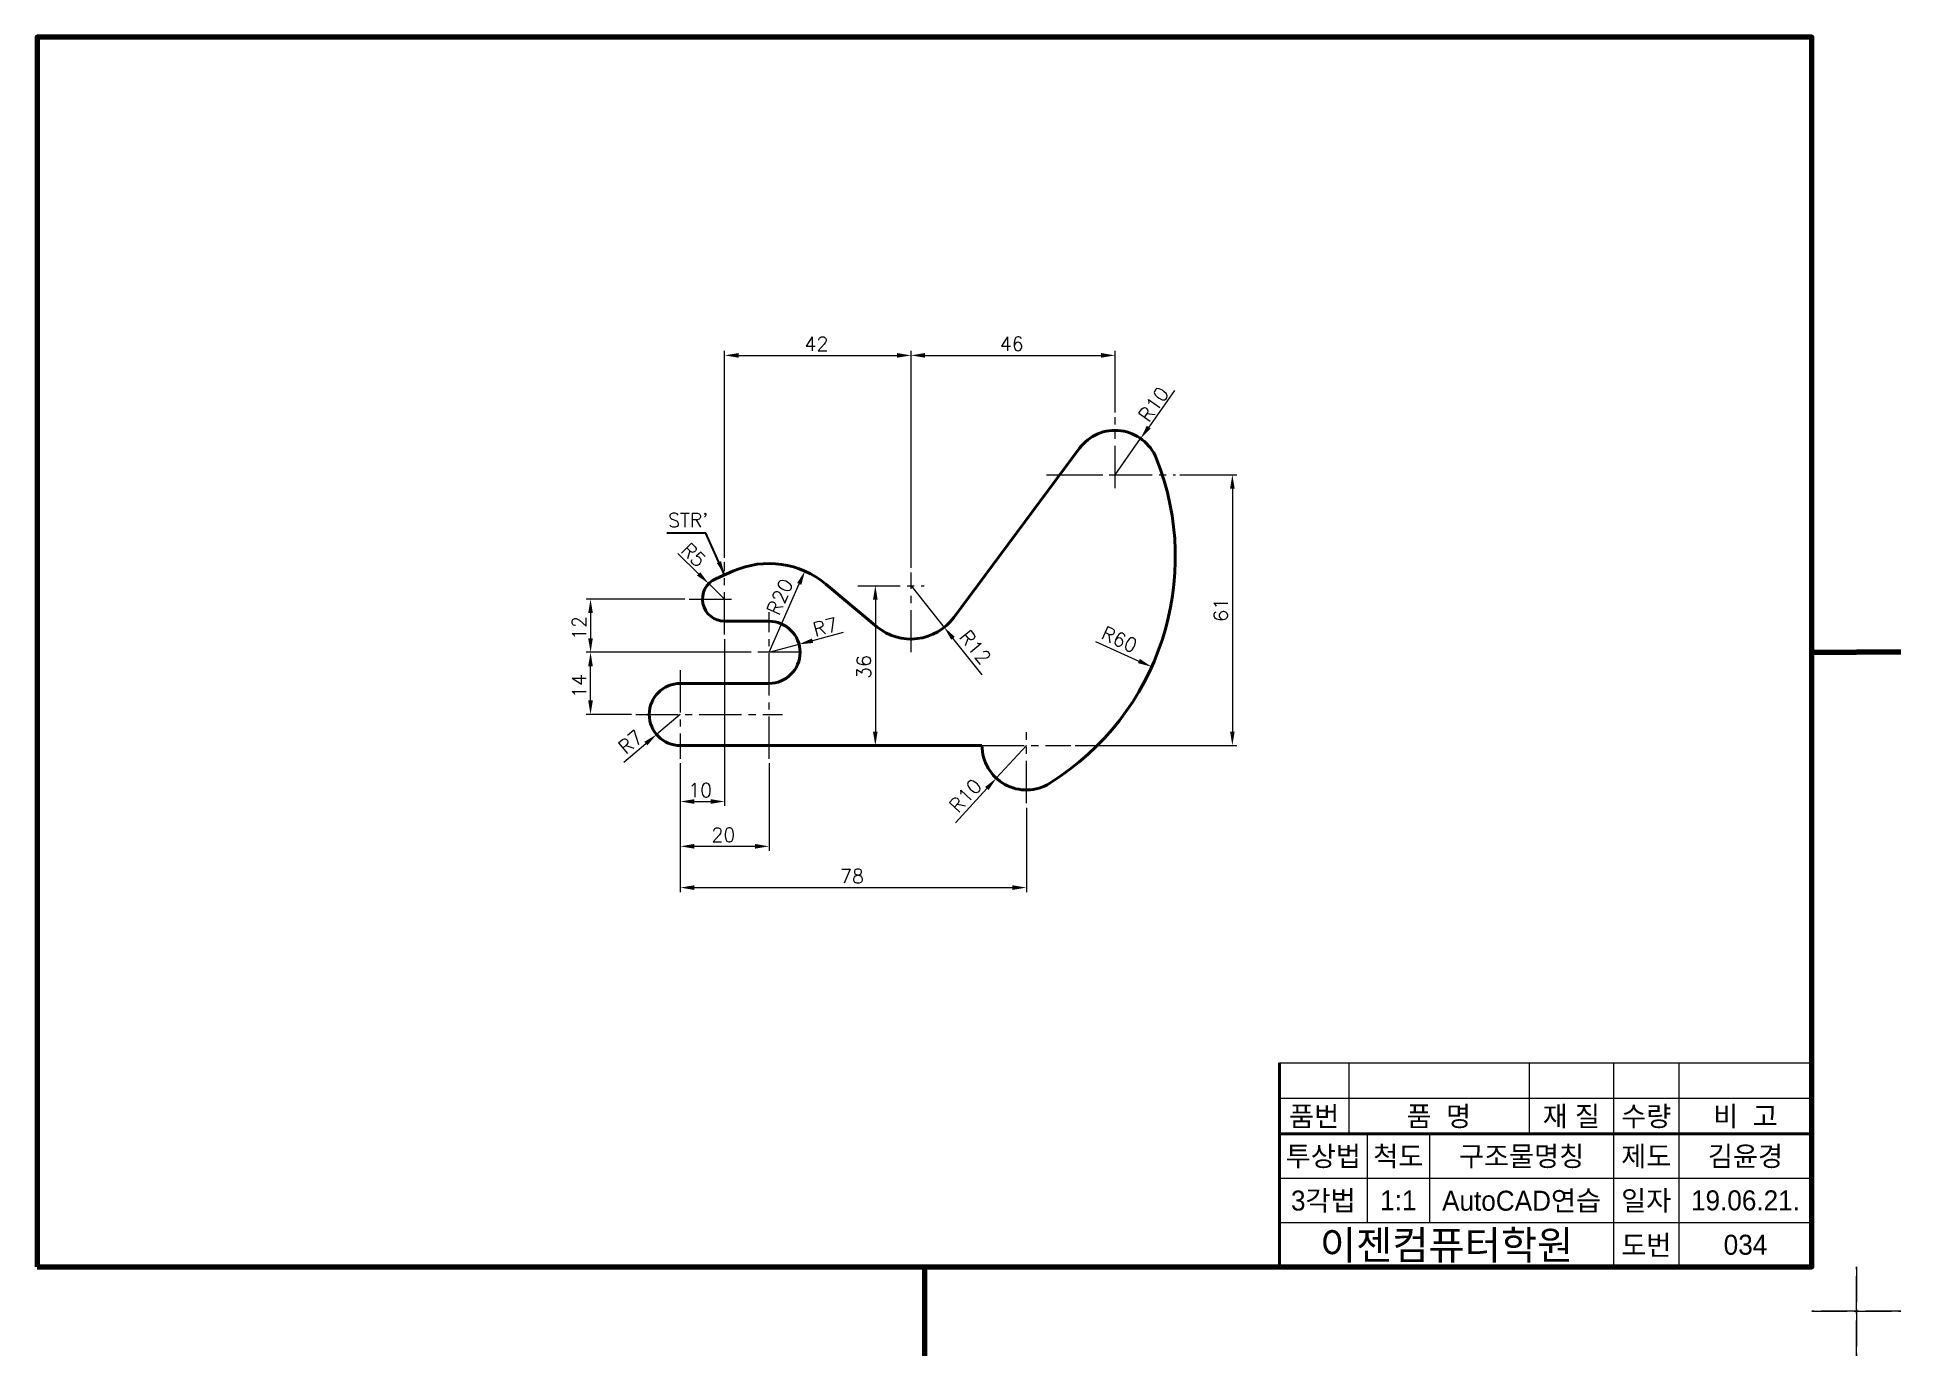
# Model space of a CAD drawing. Header units: millimetres. Extents: x 0 to 4210, y 0 to 2980.
# Drawn here: x 1270 to 1690, y 881 to 1178 of the extents above; entities that cross this region are included whole.
import ezdxf
from ezdxf.enums import TextEntityAlignment as Align

# ---------------------------------------------------------------- set-up
doc = ezdxf.new("R2010")
doc.units = ezdxf.units.MM
doc.linetypes.add('CENTER2', pattern=[28.575, 19.05, -3.175, 3.175, -3.175])
doc.linetypes.add('PHANTOM2', pattern=[31.75, 15.875, -3.175, 3.175, -3.175, 3.175, -3.175])
for name, color, linetype, lineweight in [('가는선', 1, 'Continuous', 13), ('구분선', 1, 'PHANTOM2', 13), ('문자', 2, 'Continuous', 20), ('외곽선', 4, 'Continuous', 70), ('외형선', 3, 'Continuous', 40), ('중심선', 1, 'CENTER2', 13), ('치수선', 1, 'Continuous', 13)]:
    doc.layers.add(name, color=color, linetype=linetype, lineweight=lineweight)
doc.styles.get("Standard").update_dxf_attribs({"font": 'romans.shx'})
doc.styles.add('한글', font='')
doc.styles.get('한글').set_extended_font_data('Gulim')
doc.dimstyles.new('ISO-25', dxfattribs={"dimtxt": 3.15, "dimasz": 3.15, "dimexe": 1, "dimexo": 1, "dimgap": 1, "dimtad": 1, "dimdsep": 46, "dimtxsty": 'Standard', "dimcen": 2.5, "dimclrd": 1, "dimclre": 1, "dimclrt": 2, "dimadec": 0, "dimazin": 0, "dimtfac": 1, "dimtmove": 0, "dimatfit": 3, "dimfxl": 0, "dimarcsym": 0})

msp = doc.modelspace()

# ---------------------------------------------------------------- texts
at = {"layer": '문자', "color": 2, "ltscale": 0.5}
for s, p in [('42', (1442.93, 1107.34)), ('46', (1486.93, 1107.34)), ("STR'", (1412.17, 1067.63)), ('10', (1416.7, 1006.85)), ('20', (1421.93, 996.75)), ('78', (1450.93, 987.45))]:
    msp.add_text(s, height=3.15, dxfattribs=at).set_placement(p)
for s, rotation, p in [('R10', 54.7828, (1520.53, 1091.05)), ('R5', 315.9644, (1414.84, 1062.17)), ('R20', 66.1432, (1437.16, 1047.56)), ('61', 90, (1538.36, 1046.33)), ('12', 90, (1393.7, 1042.23)), ('R7', 14.9391, (1445.32, 1042.96)), ('R12', 308.6583, (1477.61, 1042.81)), ('R60', 335.6921, (1509.49, 1042.61)), ('36', 90, (1457.89, 1033.45)), ('14', 90, (1393.7, 1029.15)), ('R7', 40.1878, (1402.6, 1016.28)), ('R10', 47.3988, (1477.58, 1003.07))]:
    msp.add_text(s, height=3.15, rotation=rotation, dxfattribs=at).set_placement(p)
at = {"layer": '문자', "ltscale": 0.5, "style": '한글'}
for s, height, p in [('품번', 4.5, (1557.79, 935)), ('품  명', 4.5, (1585.9, 935)), ('재 질', 4.5, (1615.75, 935)), ('수량', 4.5, (1632.64, 935)), ('비  고', 4.5, (1655.01, 935)), ('투상법', 4.5, (1559.86, 926)), ('척도', 4.5, (1576.76, 926)), ('구조물명칭', 4.5, (1604.54, 926)), ('제도', 4.5, (1632.64, 926)), ('김윤경', 4.5, (1655.01, 926)), ('3각법', 4.5, (1559.86, 916)), ('1:1', 4.5, (1576.76, 916)), ('AutoCAD연습', 4.5, (1604.54, 916)), ('일자', 4.5, (1632.64, 916)), ('19.06.21.', 4.5, (1655.01, 916)), ('이젠컴퓨터학원', 6.5, (1587.64, 906)), ('도번', 4.5, (1632.64, 906)), ('034', 4.5, (1655.01, 906))]:
    msp.add_text(s, height=height, dxfattribs=at).set_placement(p, align=Align.MIDDLE)

# ---------------------------------------------------------------- linework, layer by layer
at = {"layer": '가는선', "ltscale": 0.5}
for p, q in [((1550, 947), (1670, 947)), ((1565.58, 947), (1565.58, 931)), ((1606.22, 947), (1606.22, 931)), ((1625.27, 947), (1625.27, 901)), ((1640.01, 947), (1640.01, 901)), ((1550, 939), (1670, 939)), ((1569.73, 931), (1569.73, 911)), ((1583.8, 931), (1583.8, 911)), ((1550, 921), (1670, 921)), ((1550, 911), (1670, 911))]:
    msp.add_line(p, q, dxfattribs=at)
at = {"layer": '구분선', "ltscale": 0.5}
for points in [[(1670, 891), (1680, 891), (1680, 901)], [(1670, 891), (1680, 891), (1680, 901)], [(1680, 901), (1680, 891), (1690, 891)], [(1680, 901), (1680, 891), (1690, 891)], [(1680, 901), (1680, 891), (1690, 891)], [(1680, 901), (1680, 891), (1690, 891)], [(1680, 881), (1680, 891), (1670, 891)], [(1690, 891), (1680, 891), (1680, 881)], [(1690, 891), (1680, 891), (1680, 881)]]:
    msp.add_lwpolyline(points, dxfattribs=at)
at = {"layer": '외곽선', "ltscale": 0.5}
for p, q in [((1670, 1039.5), (1680, 1039.5)), ((1690, 1039.5), (1680, 1039.5)), ((1690, 1039.5), (1680, 1039.5)), ((1670, 901), (1670, 947)), ((1470, 901), (1470, 891)), ((1470, 901), (1470, 891)), ((1470, 891), (1470, 881))]:
    msp.add_line(p, q, dxfattribs=at)
msp.add_lwpolyline([(1270, 901), (1670, 901), (1670, 1178), (1270, 1178)], close=True, dxfattribs=at)
at = {"layer": '외형선', "ltscale": 0.5}
for p, q in [((1476.56, 1047.29), (1504.9, 1085.42)), ((1447.72, 1054.82), (1459.25, 1045.23)), ((1434.93, 1046.45), (1424.93, 1046.45)), ((1414.93, 1032.45), (1434.93, 1032.45)), ((1414.93, 1018.45), (1482.93, 1018.45)), ((1550, 947), (1550, 939)), ((1550, 939), (1550, 931)), ((1550, 931), (1670, 931)), ((1550, 931), (1550, 911)), ((1550, 911), (1550, 901))]:
    msp.add_line(p, q, dxfattribs=at)
at = {"layer": '외형선'}
msp.add_line((1422.92, 1056.03), (1426.92, 1057.78), dxfattribs=at)
at = {"layer": '외형선', "ltscale": 0.5}
for centre, radius, start, end in [((1512.93, 1079.45), 10, 21.7847, 143.3711), ((1466.5, 1060.9), 60, 301.9099, 21.7847), ((1434.93, 1039.45), 20, 50.2297, 113.6021), ((1424.93, 1051.45), 5, 113.6021, 270), ((1434.93, 1039.45), 7, 270, 90), ((1466.93, 1054.45), 12, 230.2297, 323.3711), ((1414.93, 1025.45), 7, 90, 270), ((1492.93, 1018.45), 10, 180, 301.9099)]:
    msp.add_arc(centre, radius, start, end, dxfattribs=at)
at = {"layer": '중심선', "ltscale": 0.5}
for p, q in [((1512.93, 1076.45), (1512.93, 1092.45)), ((1497.46, 1079.45), (1526.55, 1079.45)), ((1500.46, 1079.45), (1512.93, 1079.45)), ((1424.93, 1043.45), (1424.93, 1059.77)), ((1454.93, 1054.45), (1469.93, 1054.45)), ((1466.93, 1039.45), (1466.93, 1057.45)), ((1416.93, 1051.45), (1427.93, 1051.45)), ((1434.93, 1015.45), (1434.93, 1048.53)), ((1441.93, 1039.45), (1431.93, 1039.45)), ((1414.93, 1035.45), (1414.93, 1015.45)), ((1404.93, 1025.45), (1437.93, 1025.45)), ((1492.93, 1005.45), (1492.93, 1021.45)), ((1482.93, 1018.45), (1502.93, 1018.45))]:
    msp.add_line(p, q, dxfattribs=at)
at = {"layer": '치수선', "color": 1, "ltscale": 0.5}
for p, q in [((1424.93, 1060.77), (1424.93, 1107.34)), ((1428.08, 1106.34), (1463.78, 1106.34)), ((1466.93, 1058.45), (1466.93, 1107.34)), ((1470.08, 1106.34), (1509.78, 1106.34)), ((1512.93, 1093.45), (1512.93, 1107.34)), ((1526.31, 1098.42), (1520.51, 1090.2)), ((1512.93, 1079.45), (1518.69, 1087.62)), ((1527.55, 1079.45), (1540.36, 1079.45)), ((1539.36, 1076.3), (1539.36, 1021.6)), ((1414.35, 1061.68), (1419.07, 1057.12)), ((1424.93, 1051.45), (1421.33, 1054.93)), ((1434.93, 1039.45), (1441.74, 1054.86)), ((1466.93, 1054.45), (1474.42, 1045.08)), ((1415.93, 1051.45), (1393.7, 1051.45)), ((1458.89, 1051.3), (1458.89, 1021.6)), ((1394.7, 1048.3), (1394.7, 1042.6)), ((1424.93, 1042.45), (1424.93, 1004.85)), ((1451.64, 1043.91), (1444.73, 1042.07)), ((1482.98, 1034.39), (1476.39, 1042.62)), ((1508.53, 1041.91), (1518.31, 1037.49)), ((1430.93, 1039.45), (1393.7, 1039.45)), ((1434.93, 1039.45), (1441.69, 1041.26)), ((1394.7, 1028.6), (1394.7, 1036.3)), ((1403.93, 1025.45), (1393.7, 1025.45)), ((1414.93, 1025.45), (1409.58, 1020.93)), ((1402.21, 1014.71), (1407.17, 1018.9)), ((1492.93, 1018.45), (1486.16, 1011.09)), ((1503.93, 1018.45), (1540.36, 1018.45)), ((1414.93, 1014.45), (1414.93, 1004.85)), ((1434.93, 1014.45), (1434.93, 994.75)), ((1476.94, 1001.07), (1484.02, 1008.77)), ((1414.93, 1004.85), (1414.93, 994.75)), ((1418.08, 1005.85), (1421.78, 1005.85)), ((1492.93, 1004.45), (1492.93, 985.45)), ((1418.08, 995.75), (1431.78, 995.75)), ((1414.93, 994.75), (1414.93, 985.45)), ((1418.08, 986.45), (1489.78, 986.45))]:
    msp.add_line(p, q, dxfattribs=at)
for points in [[(1428.08, 1106.87), (1428.08, 1105.82), (1424.93, 1106.34)], [(1463.78, 1106.87), (1463.78, 1105.82), (1466.93, 1106.34)], [(1470.08, 1106.87), (1470.08, 1105.82), (1466.93, 1106.34)], [(1509.78, 1106.87), (1509.78, 1105.82), (1512.93, 1106.34)], [(1520.08, 1090.5), (1520.94, 1089.89), (1518.69, 1087.62)], [(1538.83, 1076.3), (1539.88, 1076.3), (1539.36, 1079.45)], [(1419.43, 1057.49), (1418.7, 1056.74), (1421.33, 1054.93)], [(1441.26, 1055.07), (1442.22, 1054.65), (1443.01, 1057.74)], [(1458.36, 1051.3), (1459.41, 1051.3), (1458.89, 1054.45)], [(1394.17, 1048.3), (1395.22, 1048.3), (1394.7, 1051.45)], [(1394.17, 1042.6), (1395.22, 1042.6), (1394.7, 1039.45)], [(1444.6, 1042.58), (1444.87, 1041.56), (1441.69, 1041.26)], [(1476.8, 1042.95), (1475.98, 1042.29), (1474.42, 1045.08)], [(1394.17, 1036.3), (1395.22, 1036.3), (1394.7, 1039.45)], [(1518.52, 1037.97), (1518.09, 1037.02), (1521.18, 1036.2)], [(1394.17, 1028.6), (1395.22, 1028.6), (1394.7, 1025.45)], [(1406.83, 1019.3), (1407.51, 1018.5), (1409.58, 1020.93)], [(1458.36, 1021.6), (1459.41, 1021.6), (1458.89, 1018.45)], [(1538.83, 1021.6), (1539.88, 1021.6), (1539.36, 1018.45)], [(1483.64, 1009.13), (1484.41, 1008.42), (1486.16, 1011.09)], [(1418.08, 1006.37), (1418.08, 1005.32), (1414.93, 1005.85)], [(1421.78, 1006.37), (1421.78, 1005.32), (1424.93, 1005.85)], [(1418.08, 996.28), (1418.08, 995.23), (1414.93, 995.75)], [(1431.78, 996.28), (1431.78, 995.23), (1434.93, 995.75)], [(1418.08, 986.97), (1418.08, 985.92), (1414.93, 986.45)], [(1489.78, 986.97), (1489.78, 985.92), (1492.93, 986.45)]]:
    msp.add_solid(points, dxfattribs=at)

msp.set_redraw_order([(e.dxf.handle, doc.entitydb.next_handle()) for e in msp.query("TEXT MTEXT ATTDEF DIMENSION ARC_DIMENSION")])  # texts and dimensions are drawn at this point

# ---------------------------------------------------------------- leaders
msp.add_leader([(1424.92, 1056.91), (1420.69, 1066.32), (1411.86, 1066.32)], dimstyle='ISO-25', override={"dimgap": 1, "dimtad": 0})

doc.saveas('drawing.dxf')
